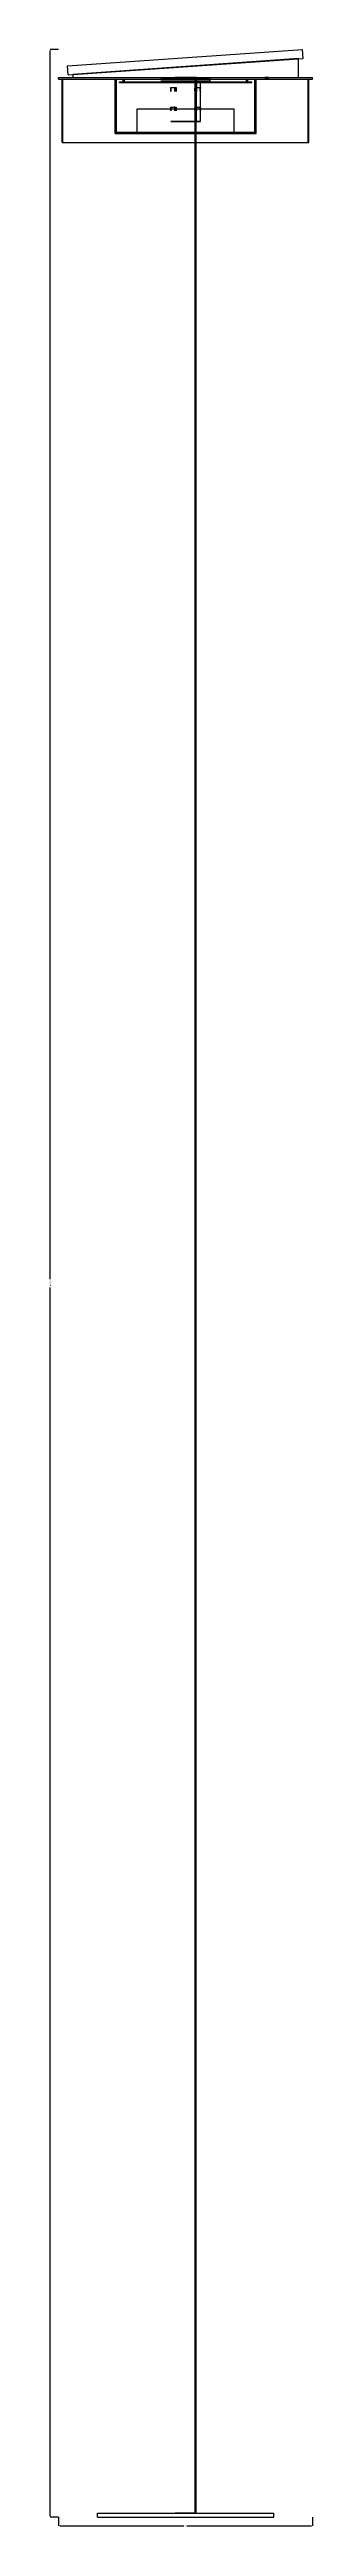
# Model space of a CAD drawing. Header units: millimetres. Extents: x -26 to 1760, y -7122 to 6996.
# Drawn here: x -26 to 720, y -7122 to -100 of the extents above; entities that cross this region are included whole.
import ezdxf

# ---------------------------------------------------------------- set-up
doc = ezdxf.new("R2010")
doc.units = ezdxf.units.MM
doc.layers.add('DIMENSIONS', color=7, linetype='Continuous')
doc.layers.add('XZ', color=7, linetype='Continuous')
doc.dimstyles.get("Standard").update_dxf_attribs({"dimtxt": 2.5, "dimasz": 2.5, "dimexe": 1.25, "dimexo": 0.625, "dimtad": 1, "dimcen": 2.5, "dimazin": 3, "dimtfac": 1, "dimtmove": 0, "dimatfit": 3})

# ---------------------------------------------------------------- blocks, each defined once
blk = doc.blocks.new('_CLOSEDFILLED')
at = {"color": 0, "linetype": 'BYBLOCK'}
blk.add_solid([(-1, 0.2), (0, 0), (-1, -0.2)], dxfattribs=at)
blk = doc.blocks.new('*D3')
for p, q in [((0, -7095.5), (0, -7119.5)), ((3, -7119.5), (355.5, -7119.5)), ((364.5, -7119.5), (717, -7119.5)), ((720, -7095.5), (720, -7119.5))]:
    blk.add_line(p, q)
at = {"layer": 'Defpoints'}
for p in [(0, -7095.5), (0, -7119.5), (720, -7095.5)]:
    blk.add_point(p, dxfattribs=at)
at = {"layer": 'DIMENSIONS', "xscale": 3, "yscale": 3, "rotation": 180}
blk.add_blockref('_CLOSEDFILLED', (0, -7119.5), dxfattribs=at)
at = {"layer": 'DIMENSIONS', "xscale": 3, "yscale": 3}
blk.add_blockref('_CLOSEDFILLED', (720, -7119.5), dxfattribs=at)
at = {"layer": 'DIMENSIONS', "insert": (360, -7119.5), "char_height": 3, "attachment_point": 5}
blk.add_mtext('720', dxfattribs=at)
blk = doc.blocks.new('*D4')
for p, q in [((0, -100), (-24, -100)), ((-24, -3585.8), (-24, -103)), ((-24, -7092.5), (-24, -3609.8)), ((0, -7095.5), (-24, -7095.5))]:
    blk.add_line(p, q)
at = {"layer": 'Defpoints'}
for p in [(0, -100), (-24, -7095.5), (0, -7095.5)]:
    blk.add_point(p, dxfattribs=at)
at = {"layer": 'DIMENSIONS', "xscale": 3, "yscale": 3}
for p, rotation in [((-24, -100), 90), ((-24, -7095.5), 270)]:
    blk.add_blockref('_CLOSEDFILLED', p, dxfattribs=dict(at, rotation=rotation))
at = {"layer": 'DIMENSIONS', "insert": (-24, -3597.8), "char_height": 3, "attachment_point": 5, "rotation": 90}
blk.add_mtext('6995,536', dxfattribs=at)

msp = doc.modelspace()

# ---------------------------------------------------------------- linework, layer by layer
at = {"layer": 'XZ'}
for points in [[(25.0697, -146.5973), (691.4425, -100)], [(25.0697, -146.5973), (691.4425, -100)], [(25.0697, -146.5973), (691.4425, -100)], [(25.0697, -146.5973), (691.4425, -100)], [(26.8136, -171.5364), (693.1864, -124.9391)], [(26.8136, -171.5364), (693.1864, -124.9391)], [(26.8136, -171.5364), (693.1864, -124.9391)], [(26.8136, -171.5364), (693.1864, -124.9391)], [(680, -125.8612), (40, -170.6143)], [(680, -125.8612), (40, -170.6143)], [(680, -125.8612), (40, -170.6143)], [(680, -125.8612), (40, -170.6143)], [(680, -125.8612), (40, -170.6143)], [(680, -125.8612), (40, -170.6143)], [(680, -125.8612), (40, -170.6143)], [(680, -125.8612), (40, -170.6143)], [(680, -179.5364), (680, -125.8612)], [(680, -179.5364), (680, -125.8612)], [(680, -179.5364), (680, -125.8612)], [(680, -179.5364), (680, -125.8612)], [(680, -179.5364), (680, -125.8612)], [(680, -179.5364), (680, -125.8612)], [(680, -179.5364), (680, -125.8612)], [(680, -179.5364), (680, -125.8612)], [(693.1864, -124.9391), (691.4425, -100)], [(693.1864, -124.9391), (691.4425, -100)], [(693.1864, -124.9391), (691.4425, -100)], [(693.1864, -124.9391), (691.4425, -100)], [(0, -183.5364), (0, -179.5364)], [(0, -183.5364), (0, -179.5364)], [(0, -179.5364), (720, -179.5364)], [(0, -179.5364), (720, -179.5364)], [(0, -183.5364), (720, -183.5364)], [(0, -183.5364), (720, -183.5364)], [(10, -363.5364), (10, -183.5364)], [(10, -363.5364), (10, -183.5364)], [(10, -183.5364), (710, -183.5364)], [(10, -183.5364), (710, -183.5364)], [(12, -183.5364), (708, -183.5364)], [(12, -183.5364), (708, -183.5364)], [(12, -363.5364), (12, -183.5364)], [(12, -363.5364), (12, -183.5364)], [(26.8136, -171.5364), (25.0697, -146.5973)], [(26.8136, -171.5364), (25.0697, -146.5973)], [(26.8136, -171.5364), (25.0697, -146.5973)], [(26.8136, -171.5364), (25.0697, -146.5973)], [(40, -170.6143), (40, -179.5364)], [(40, -170.6143), (40, -179.5364)], [(40, -170.6143), (40, -179.5364)], [(40, -170.6143), (40, -179.5364)], [(40, -170.6143), (40, -179.5364)], [(40, -170.6143), (40, -179.5364)], [(40, -170.6143), (40, -179.5364)], [(40, -170.6143), (40, -179.5364)], [(40, -179.5364), (680, -179.5364)], [(40, -179.5364), (680, -179.5364)], [(40, -179.5364), (680, -179.5364)], [(40, -179.5364), (680, -179.5364)], [(40, -179.5364), (680, -179.5364)], [(40, -179.5364), (680, -179.5364)], [(40, -179.5364), (680, -179.5364)], [(40, -179.5364), (680, -179.5364)], [(160, -334.6364), (160, -183.5364)], [(160, -334.6364), (160, -183.5364)], [(160, -183.5364), (164, -183.5364)], [(160, -183.5364), (164, -183.5364)], [(164, -334.6364), (164, -183.5364)], [(164, -334.6364), (164, -183.5364)], [(172.5, -193.0364), (172.5, -191.5364)], [(172.5, -193.0364), (172.5, -191.5364)], [(172.5, -191.5364), (547.5, -191.5364)], [(172.5, -191.5364), (547.5, -191.5364)], [(172.5, -193.0364), (547.5, -193.0364)], [(172.5, -193.0364), (547.5, -193.0364)], [(183, -191.5364), (183, -183.5364)], [(183, -191.5364), (183, -183.5364)], [(183, -183.5364), (187, -183.5364)], [(183, -183.5364), (187, -183.5364)], [(183, -191.5364), (187, -191.5364)], [(183, -191.5364), (187, -191.5364)], [(187, -191.5364), (187, -183.5364)], [(187, -191.5364), (187, -183.5364)], [(430, -183.5364), (429.8858, -183.5364), (429.5437, -183.5364), (428.9748, -183.5364), (428.1808, -183.5364), (427.1645, -183.5364), (425.9291, -183.5364), (424.4787, -183.5364), (422.8179, -183.5364), (420.9522, -183.5364), (418.8877, -183.5364), (416.6312, -183.5364), (414.1899, -183.5364), (411.5719, -183.5364), (408.7856, -183.5364), (405.8403, -183.5364), (402.7454, -183.5364), (399.511, -183.5364), (396.1478, -183.5364), (392.6667, -183.5364), (389.0791, -183.5364), (385.3965, -183.5364), (381.6312, -183.5364), (377.7953, -183.5364), (373.9013, -183.5364), (369.962, -183.5364), (365.9903, -183.5364), (361.9989, -183.5364), (358.0011, -183.5364), (354.0097, -183.5364), (350.038, -183.5364), (346.0987, -183.5364), (342.2047, -183.5364), (338.3688, -183.5364), (334.6035, -183.5364), (330.9209, -183.5364), (327.3333, -183.5364), (323.8522, -183.5364), (320.489, -183.5364), (317.2546, -183.5364), (314.1597, -183.5364), (311.2144, -183.5364), (308.4281, -183.5364), (305.8101, -183.5364), (303.3688, -183.5364), (301.1123, -183.5364), (299.0478, -183.5364), (297.1821, -183.5364), (295.5213, -183.5364), (294.0709, -183.5364), (292.8355, -183.5364), (291.8192, -183.5364), (291.0252, -183.5364), (290.4563, -183.5364), (290.1142, -183.5364), (290, -183.5364), (290.1142, -183.5364), (290.4563, -183.5364), (291.0252, -183.5364), (291.8192, -183.5364), (292.8355, -183.5364), (294.0709, -183.5364), (295.5213, -183.5364), (297.1821, -183.5364), (299.0478, -183.5364), (301.1123, -183.5364), (303.3688, -183.5364), (305.8101, -183.5364), (308.4281, -183.5364), (311.2144, -183.5364), (314.1597, -183.5364), (317.2546, -183.5364), (320.489, -183.5364), (323.8522, -183.5364), (327.3333, -183.5364), (330.9209, -183.5364), (334.6035, -183.5364), (338.3688, -183.5364), (342.2047, -183.5364), (346.0987, -183.5364), (350.038, -183.5364), (354.0097, -183.5364), (358.0011, -183.5364), (361.9989, -183.5364), (365.9903, -183.5364), (369.962, -183.5364), (373.9013, -183.5364), (377.7953, -183.5364), (381.6312, -183.5364), (385.3965, -183.5364), (389.0791, -183.5364), (392.6667, -183.5364), (396.1478, -183.5364), (399.511, -183.5364), (402.7454, -183.5364), (405.8403, -183.5364), (408.7856, -183.5364), (411.5719, -183.5364), (414.1899, -183.5364), (416.6312, -183.5364), (418.8877, -183.5364), (420.9522, -183.5364), (422.8179, -183.5364), (424.4787, -183.5364), (425.9291, -183.5364), (427.1645, -183.5364), (428.1808, -183.5364), (428.9748, -183.5364), (429.5437, -183.5364), (429.8858, -183.5364), (430, -183.5364)], [(430, -189.5364), (429.8858, -189.5364), (429.5437, -189.5364), (428.9748, -189.5364), (428.1808, -189.5364), (427.1645, -189.5364), (425.9291, -189.5364), (424.4787, -189.5364), (422.8179, -189.5364), (420.9522, -189.5364), (418.8877, -189.5364), (416.6312, -189.5364), (414.1899, -189.5364), (411.5719, -189.5364), (408.7856, -189.5364), (405.8403, -189.5364), (402.7454, -189.5364), (399.511, -189.5364), (396.1478, -189.5364), (392.6667, -189.5364), (389.0791, -189.5364), (385.3965, -189.5364), (381.6312, -189.5364), (377.7953, -189.5364), (373.9013, -189.5364), (369.962, -189.5364), (365.9903, -189.5364), (361.9989, -189.5364), (358.0011, -189.5364), (354.0097, -189.5364), (350.038, -189.5364), (346.0987, -189.5364), (342.2047, -189.5364), (338.3688, -189.5364), (334.6035, -189.5364), (330.9209, -189.5364), (327.3333, -189.5364), (323.8522, -189.5364), (320.489, -189.5364), (317.2546, -189.5364), (314.1597, -189.5364), (311.2144, -189.5364), (308.4281, -189.5364), (305.8101, -189.5364), (303.3688, -189.5364), (301.1123, -189.5364), (299.0478, -189.5364), (297.1821, -189.5364), (295.5213, -189.5364), (294.0709, -189.5364), (292.8355, -189.5364), (291.8192, -189.5364), (291.0252, -189.5364), (290.4563, -189.5364), (290.1142, -189.5364), (290, -189.5364), (290.1142, -189.5364), (290.4563, -189.5364), (291.0252, -189.5364), (291.8192, -189.5364), (292.8355, -189.5364), (294.0709, -189.5364), (295.5213, -189.5364), (297.1821, -189.5364), (299.0478, -189.5364), (301.1123, -189.5364), (303.3688, -189.5364), (305.8101, -189.5364), (308.4281, -189.5364), (311.2144, -189.5364), (314.1597, -189.5364), (317.2546, -189.5364), (320.489, -189.5364), (323.8522, -189.5364), (327.3333, -189.5364), (330.9209, -189.5364), (334.6035, -189.5364), (338.3688, -189.5364), (342.2047, -189.5364), (346.0987, -189.5364), (350.038, -189.5364), (354.0097, -189.5364), (358.0011, -189.5364), (361.9989, -189.5364), (365.9903, -189.5364), (369.962, -189.5364), (373.9013, -189.5364), (377.7953, -189.5364), (381.6312, -189.5364), (385.3965, -189.5364), (389.0791, -189.5364), (392.6667, -189.5364), (396.1478, -189.5364), (399.511, -189.5364), (402.7454, -189.5364), (405.8403, -189.5364), (408.7856, -189.5364), (411.5719, -189.5364), (414.1899, -189.5364), (416.6312, -189.5364), (418.8877, -189.5364), (420.9522, -189.5364), (422.8179, -189.5364), (424.4787, -189.5364), (425.9291, -189.5364), (427.1645, -189.5364), (428.1808, -189.5364), (428.9748, -189.5364), (429.5437, -189.5364), (429.8858, -189.5364), (430, -189.5364)], [(402, -189.5364), (401.8098, -189.5364), (401.241, -189.5364), (400.2987, -189.5364), (398.9915, -189.5364), (397.3311, -189.5364), (395.3326, -189.5364), (393.0142, -189.5364), (390.3968, -189.5364), (387.5042, -189.5364), (384.3624, -189.5364), (381, -189.5364), (377.4474, -189.5364), (373.7369, -189.5364), (369.9019, -189.5364), (365.9772, -189.5364), (361.9984, -189.5364), (358.0016, -189.5364), (354.0228, -189.5364), (350.0981, -189.5364), (346.2631, -189.5364), (342.5526, -189.5364), (339, -189.5364), (335.6376, -189.5364), (332.4958, -189.5364), (329.6032, -189.5364), (326.9858, -189.5364), (324.6674, -189.5364), (322.6689, -189.5364), (321.0085, -189.5364), (319.7013, -189.5364), (318.759, -189.5364), (318.1902, -189.5364), (318, -189.5364), (318.1902, -189.5364), (318.759, -189.5364), (319.7013, -189.5364), (321.0085, -189.5364), (322.6689, -189.5364), (324.6674, -189.5364), (326.9858, -189.5364), (329.6032, -189.5364), (332.4958, -189.5364), (335.6376, -189.5364), (339, -189.5364), (342.5526, -189.5364), (346.2631, -189.5364), (350.0981, -189.5364), (354.0228, -189.5364), (358.0016, -189.5364), (361.9984, -189.5364), (365.9772, -189.5364), (369.9019, -189.5364), (373.7369, -189.5364), (377.4474, -189.5364), (381, -189.5364), (384.3624, -189.5364), (387.5042, -189.5364), (390.3968, -189.5364), (393.0142, -189.5364), (395.3326, -189.5364), (397.3311, -189.5364), (398.9915, -189.5364), (400.2987, -189.5364), (401.241, -189.5364), (401.8098, -189.5364), (402, -189.5364)], [(318, -208.0364), (318.0597, -208.5125), (318.1993, -209.856), (318.3269, -211.8355), (318.3577, -214.1119), (318.2709, -216.2875), (318.1247, -217.9855), (318.0156, -218.916), (318.0156, -218.916), (318.1247, -217.9855), (318.2709, -216.2875), (318.3577, -214.1119), (318.3269, -211.8355), (318.1993, -209.856), (318.0597, -208.5125), (318, -208.0364)], [(318, -208.0364), (329, -208.0364)], [(329, -208.0364), (329.081, -208.513), (329.2706, -209.8558), (329.4444, -211.8344), (329.4864, -214.1124), (329.3679, -216.2884), (329.1692, -217.985), (329.0212, -218.9158), (329.0212, -218.9158), (329.1692, -217.985), (329.3679, -216.2884), (329.4864, -214.1124), (329.4444, -211.8344), (329.2706, -209.8558), (329.081, -208.513), (329, -208.0364)], [(391, -179.5364), (390.7455, -179.5364), (389.9861, -179.5364), (388.7344, -179.5364), (387.0109, -179.5364), (384.8438, -179.5364), (382.2688, -179.5364), (379.3282, -179.5364), (376.0702, -179.5364), (372.5483, -179.5364), (368.8204, -179.5364), (364.9476, -179.5364), (360.9936, -179.5364), (357.0233, -179.5364), (353.1019, -179.5364), (349.2937, -179.5364), (345.6613, -179.5364), (342.2644, -179.5364), (339.1587, -179.5364), (336.3952, -179.5364), (334.0193, -179.5364), (332.07, -179.5364), (330.5793, -179.5364), (329.5717, -179.5364), (329.0637, -179.5364), (329.0637, -179.5364), (329.5717, -179.5364), (330.5793, -179.5364), (332.07, -179.5364), (334.0193, -179.5364), (336.3952, -179.5364), (339.1587, -179.5364), (342.2644, -179.5364), (345.6613, -179.5364), (349.2937, -179.5364), (353.1019, -179.5364), (357.0233, -179.5364), (360.9936, -179.5364), (364.9476, -179.5364), (368.8204, -179.5364), (372.5483, -179.5364), (376.0702, -179.5364), (379.3282, -179.5364), (382.2688, -179.5364), (384.8438, -179.5364), (387.0109, -179.5364), (388.7344, -179.5364), (389.9861, -179.5364), (390.7455, -179.5364), (391, -179.5364)], [(391, -183.5364), (390.7455, -183.5364), (389.9861, -183.5364), (388.7344, -183.5364), (387.0109, -183.5364), (384.8438, -183.5364), (382.2688, -183.5364), (379.3282, -183.5364), (376.0702, -183.5364), (372.5483, -183.5364), (368.8204, -183.5364), (364.9476, -183.5364), (360.9936, -183.5364), (357.0233, -183.5364), (353.1019, -183.5364), (349.2937, -183.5364), (345.6613, -183.5364), (342.2644, -183.5364), (339.1587, -183.5364), (336.3952, -183.5364), (334.0193, -183.5364), (332.07, -183.5364), (330.5793, -183.5364), (329.5717, -183.5364), (329.0637, -183.5364), (329.0637, -183.5364), (329.5717, -183.5364), (330.5793, -183.5364), (332.07, -183.5364), (334.0193, -183.5364), (336.3952, -183.5364), (339.1587, -183.5364), (342.2644, -183.5364), (345.6613, -183.5364), (349.2937, -183.5364), (353.1019, -183.5364), (357.0233, -183.5364), (360.9936, -183.5364), (364.9476, -183.5364), (368.8204, -183.5364), (372.5483, -183.5364), (376.0702, -183.5364), (379.3282, -183.5364), (382.2688, -183.5364), (384.8438, -183.5364), (387.0109, -183.5364), (388.7344, -183.5364), (389.9861, -183.5364), (390.7455, -183.5364), (391, -183.5364)], [(391, -183.5364), (390.7455, -183.5364), (389.9861, -183.5364), (388.7344, -183.5364), (387.0109, -183.5364), (384.8438, -183.5364), (382.2688, -183.5364), (379.3282, -183.5364), (376.0702, -183.5364), (372.5483, -183.5364), (368.8204, -183.5364), (364.9476, -183.5364), (360.9936, -183.5364), (357.0233, -183.5364), (353.1019, -183.5364), (349.2937, -183.5364), (345.6613, -183.5364), (342.2644, -183.5364), (339.1587, -183.5364), (336.3952, -183.5364), (334.0193, -183.5364), (332.07, -183.5364), (330.5793, -183.5364), (329.5717, -183.5364), (329.0637, -183.5364), (329.0637, -183.5364), (329.5717, -183.5364), (330.5793, -183.5364), (332.07, -183.5364), (334.0193, -183.5364), (336.3952, -183.5364), (339.1587, -183.5364), (342.2644, -183.5364), (345.6613, -183.5364), (349.2937, -183.5364), (353.1019, -183.5364), (357.0233, -183.5364), (360.9936, -183.5364), (364.9476, -183.5364), (368.8204, -183.5364), (372.5483, -183.5364), (376.0702, -183.5364), (379.3282, -183.5364), (382.2688, -183.5364), (384.8438, -183.5364), (387.0109, -183.5364), (388.7344, -183.5364), (389.9861, -183.5364), (390.7455, -183.5364), (391, -183.5364)], [(390, -183.5364), (389.7433, -183.5364), (388.9778, -183.5364), (387.7164, -183.5364), (385.9808, -183.5364), (383.8006, -183.5364), (381.2132, -183.5364), (378.2628, -183.5364), (375, -183.5364), (371.4805, -183.5364), (367.7646, -183.5364), (363.9158, -183.5364), (360, -183.5364), (356.0842, -183.5364), (352.2354, -183.5364), (348.5195, -183.5364), (345, -183.5364), (341.7372, -183.5364), (338.7868, -183.5364), (336.1994, -183.5364), (334.0192, -183.5364), (332.2836, -183.5364), (331.0222, -183.5364), (330.2567, -183.5364), (330, -183.5364), (330.2567, -183.5364), (331.0222, -183.5364), (332.2836, -183.5364), (334.0192, -183.5364), (336.1994, -183.5364), (338.7868, -183.5364), (341.7372, -183.5364), (345, -183.5364), (348.5195, -183.5364), (352.2354, -183.5364), (356.0842, -183.5364), (360, -183.5364), (363.9158, -183.5364), (367.7646, -183.5364), (371.4805, -183.5364), (375, -183.5364), (378.2628, -183.5364), (381.2132, -183.5364), (383.8006, -183.5364), (385.9808, -183.5364), (387.7164, -183.5364), (388.9778, -183.5364), (389.7433, -183.5364), (390, -183.5364)], [(330, -208.0364), (330.0837, -208.5131), (330.2797, -209.8558), (330.4594, -211.8342), (330.5028, -214.1125), (330.3803, -216.2886), (330.1748, -217.985), (330.0219, -218.9158), (330.0219, -218.9158), (330.1748, -217.985), (330.3803, -216.2886), (330.5028, -214.1125), (330.4594, -211.8342), (330.2797, -209.8558), (330.0837, -208.5131), (330, -208.0364)], [(330, -208.0364), (333, -208.0364)], [(333, -208.0364), (333.0931, -208.5134), (333.3111, -209.8557), (333.5113, -211.8336), (333.5598, -214.1128), (333.4232, -216.2891), (333.1945, -217.9847), (333.0243, -218.9157), (333.0243, -218.9157), (333.1945, -217.9847), (333.4232, -216.2891), (333.5598, -214.1128), (333.5113, -211.8336), (333.3111, -209.8557), (333.0931, -208.5134), (333, -208.0364)], [(387, -183.5364), (386.7123, -183.5364), (385.8552, -183.5364), (384.4471, -183.5364), (382.5179, -183.5364), (380.1088, -183.5364), (377.2712, -183.5364), (374.0654, -183.5364), (370.5598, -183.5364), (366.8292, -183.5364), (362.953, -183.5364), (359.0139, -183.5364), (355.0958, -183.5364), (351.2822, -183.5364), (347.6545, -183.5364), (344.2898, -183.5364), (341.26, -183.5364), (338.6296, -183.5364), (336.4547, -183.5364), (334.7816, -183.5364), (333.646, -183.5364), (333.072, -183.5364), (333.072, -183.5364), (333.646, -183.5364), (334.7816, -183.5364), (336.4547, -183.5364), (338.6296, -183.5364), (341.26, -183.5364), (344.2898, -183.5364), (347.6545, -183.5364), (351.2822, -183.5364), (355.0958, -183.5364), (359.0139, -183.5364), (362.953, -183.5364), (366.8292, -183.5364), (370.5598, -183.5364), (374.0654, -183.5364), (377.2712, -183.5364), (380.1088, -183.5364), (382.5179, -183.5364), (384.4471, -183.5364), (385.8552, -183.5364), (386.7123, -183.5364), (387, -183.5364)], [(387, -219.0364), (386.9757, -218.9157), (386.9069, -218.5594), (386.8055, -217.9847), (386.6889, -217.2171), (386.5768, -216.2891), (386.4887, -215.2393), (386.4402, -214.1128), (386.4402, -212.9601), (386.4887, -211.8336), (386.5768, -210.7838), (386.6889, -209.8557), (386.8055, -209.0881), (386.9069, -208.5134), (386.9757, -208.1572), (387, -208.0364)], [(387, -208.0364), (386.9757, -208.1572), (386.9069, -208.5134), (386.8055, -209.0881), (386.6889, -209.8557), (386.5768, -210.7838), (386.4887, -211.8336), (386.4402, -212.9601), (386.4402, -214.1128), (386.4887, -215.2393), (386.5768, -216.2891), (386.6889, -217.2171), (386.8055, -217.9847), (386.9069, -218.5594), (386.9757, -218.9157), (387, -219.0364)], [(387, -208.0364), (387, -183.5364)], [(387, -208.0364), (390, -208.0364)], [(390, -208.0364), (389.9781, -208.1571), (389.9163, -208.5131), (389.8252, -209.0879), (389.7203, -209.8558), (389.6197, -210.7843), (389.5406, -211.8342), (389.4972, -212.9603), (389.4972, -214.1125), (389.5406, -215.2387), (389.6197, -216.2886), (389.7203, -217.217), (389.8252, -217.985), (389.9163, -218.5597), (389.9781, -218.9158), (390, -219.0364)], [(390, -219.0364), (389.9781, -218.9158), (389.9163, -218.5597), (389.8252, -217.985), (389.7203, -217.217), (389.6197, -216.2886), (389.5406, -215.2387), (389.4972, -214.1125), (389.4972, -212.9603), (389.5406, -211.8342), (389.6197, -210.7843), (389.7203, -209.8558), (389.8252, -209.0879), (389.9163, -208.5131), (389.9781, -208.1571), (390, -208.0364)], [(390, -208.0364), (390, -183.5364)], [(391, -219.0364), (390.9788, -218.9158), (390.919, -218.5598), (390.8308, -217.985), (390.7294, -217.217), (390.6321, -216.2884), (390.5556, -215.2385), (390.5136, -214.1124), (390.5136, -212.9604), (390.5556, -211.8344), (390.6321, -210.7844), (390.7294, -209.8558), (390.8308, -209.0878), (390.919, -208.513), (390.9788, -208.157), (391, -208.0364)], [(391, -208.0364), (390.9788, -208.157), (390.919, -208.513), (390.8308, -209.0878), (390.7294, -209.8558), (390.6321, -210.7844), (390.5556, -211.8344), (390.5136, -212.9604), (390.5136, -214.1124), (390.5556, -215.2385), (390.6321, -216.2884), (390.7294, -217.217), (390.8308, -217.985), (390.919, -218.5598), (390.9788, -218.9158), (391, -219.0364)], [(391, -183.5364), (391, -179.5364)], [(391, -183.5364), (391, -208.0364)], [(391, -208.0364), (402, -208.0364)], [(402, -208.0364), (401.9844, -208.1568), (401.9403, -208.5125), (401.8753, -209.0874), (401.8007, -209.856), (401.7291, -210.7853), (401.6731, -211.8355), (401.6423, -212.9609), (401.6423, -214.1119), (401.6731, -215.2374), (401.7291, -216.2875), (401.8007, -217.2169), (401.8753, -217.9855), (401.9403, -218.5603), (401.9844, -218.916), (402, -219.0364)], [(402, -219.0364), (401.9844, -218.916), (401.9403, -218.5603), (401.8753, -217.9855), (401.8007, -217.2169), (401.7291, -216.2875), (401.6731, -215.2374), (401.6423, -214.1119), (401.6423, -212.9609), (401.6731, -211.8355), (401.7291, -210.7853), (401.8007, -209.856), (401.8753, -209.0874), (401.9403, -208.5125), (401.9844, -208.1568), (402, -208.0364)], [(402, -208.0364), (402, -189.5364)], [(430, -189.5364), (430, -183.5364)], [(533, -191.5364), (533, -183.5364)], [(533, -191.5364), (533, -183.5364)], [(533, -183.5364), (537, -183.5364)], [(533, -183.5364), (537, -183.5364)], [(533, -191.5364), (537, -191.5364)], [(533, -191.5364), (537, -191.5364)], [(537, -191.5364), (537, -183.5364)], [(537, -191.5364), (537, -183.5364)], [(547.5, -193.0364), (547.5, -191.5364)], [(547.5, -193.0364), (547.5, -191.5364)], [(556, -183.5364), (560, -183.5364)], [(556, -334.6364), (556, -183.5364)], [(556, -334.6364), (556, -183.5364)], [(556, -183.5364), (560, -183.5364)], [(560, -334.6364), (560, -183.5364)], [(560, -334.6364), (560, -183.5364)], [(595, -179.5364), (594.5677, -179.5364), (593.3457, -179.5364), (591.5451, -179.5364), (589.4774, -179.5364), (587.5, -179.5364), (585.9549, -179.5364), (585.1093, -179.5364), (585.1093, -179.5364), (585.9549, -179.5364), (587.5, -179.5364), (589.4774, -179.5364), (591.5451, -179.5364), (593.3457, -179.5364), (594.5677, -179.5364), (595, -179.5364)], [(595, -179.5364), (594.5677, -179.5364), (593.3457, -179.5364), (591.5451, -179.5364), (589.4774, -179.5364), (587.5, -179.5364), (585.9549, -179.5364), (585.1093, -179.5364), (585.1093, -179.5364), (585.9549, -179.5364), (587.5, -179.5364), (589.4774, -179.5364), (591.5451, -179.5364), (593.3457, -179.5364), (594.5677, -179.5364), (595, -179.5364)], [(595, -183.5364), (594.5677, -183.5364), (593.3457, -183.5364), (591.5451, -183.5364), (589.4774, -183.5364), (587.5, -183.5364), (585.9549, -183.5364), (585.1093, -183.5364), (585.1093, -183.5364), (585.9549, -183.5364), (587.5, -183.5364), (589.4774, -183.5364), (591.5451, -183.5364), (593.3457, -183.5364), (594.5677, -183.5364), (595, -183.5364)], [(595, -183.5364), (594.5677, -183.5364), (593.3457, -183.5364), (591.5451, -183.5364), (589.4774, -183.5364), (587.5, -183.5364), (585.9549, -183.5364), (585.1093, -183.5364), (585.1093, -183.5364), (585.9549, -183.5364), (587.5, -183.5364), (589.4774, -183.5364), (591.5451, -183.5364), (593.3457, -183.5364), (594.5677, -183.5364), (595, -183.5364)], [(595, -183.5364), (595, -179.5364)], [(595, -183.5364), (595, -179.5364)], [(708, -363.5364), (708, -183.5364)], [(708, -363.5364), (708, -183.5364)], [(710, -363.5364), (710, -183.5364)], [(710, -363.5364), (710, -183.5364)], [(720, -183.5364), (720, -179.5364)], [(720, -183.5364), (720, -179.5364)], [(222.5, -334.6364), (222.5, -268.0364)], [(222.5, -334.6364), (222.5, -268.0364)], [(222.5, -268.0364), (497.5, -268.0364)], [(222.5, -268.0364), (497.5, -268.0364)], [(318, -263.0364), (318.0597, -263.5125), (318.1993, -264.856), (318.3269, -266.8355), (318.3577, -269.1119), (318.2709, -271.2875), (318.1247, -272.9855), (318.0156, -273.916), (318.0156, -273.916), (318.1247, -272.9855), (318.2709, -271.2875), (318.3577, -269.1119), (318.3269, -266.8355), (318.1993, -264.856), (318.0597, -263.5125), (318, -263.0364)], [(318, -263.0364), (329, -263.0364)], [(329, -263.0364), (329.081, -263.513), (329.2706, -264.8558), (329.4444, -266.8344), (329.4864, -269.1124), (329.3679, -271.2884), (329.1692, -272.985), (329.0212, -273.9158), (329.0212, -273.9158), (329.1692, -272.985), (329.3679, -271.2884), (329.4864, -269.1124), (329.4444, -266.8344), (329.2706, -264.8558), (329.081, -263.513), (329, -263.0364)], [(330, -263.0364), (330.0837, -263.5131), (330.2797, -264.8558), (330.4594, -266.8342), (330.5028, -269.1125), (330.3803, -271.2886), (330.1748, -272.985), (330.0219, -273.9158), (330.0219, -273.9158), (330.1748, -272.985), (330.3803, -271.2886), (330.5028, -269.1125), (330.4594, -266.8342), (330.2797, -264.8558), (330.0837, -263.5131), (330, -263.0364)], [(330, -263.0364), (333, -263.0364)], [(333, -263.0364), (333.0931, -263.5134), (333.3111, -264.8557), (333.5113, -266.8336), (333.5598, -269.1128), (333.4232, -271.2891), (333.1945, -272.9847), (333.0243, -273.9157), (333.0243, -273.9157), (333.1945, -272.9847), (333.4232, -271.2891), (333.5598, -269.1128), (333.5113, -266.8336), (333.3111, -264.8557), (333.0931, -263.5134), (333, -263.0364)], [(387, -274.0364), (386.9757, -273.9157), (386.9069, -273.5594), (386.8055, -272.9847), (386.6889, -272.2171), (386.5768, -271.2891), (386.4887, -270.2393), (386.4402, -269.1128), (386.4402, -267.9601), (386.4887, -266.8336), (386.5768, -265.7838), (386.6889, -264.8557), (386.8055, -264.0881), (386.9069, -263.5134), (386.9757, -263.1572), (387, -263.0364)], [(387, -263.0364), (386.9757, -263.1572), (386.9069, -263.5134), (386.8055, -264.0881), (386.6889, -264.8557), (386.5768, -265.7838), (386.4887, -266.8336), (386.4402, -267.9601), (386.4402, -269.1128), (386.4887, -270.2393), (386.5768, -271.2891), (386.6889, -272.2171), (386.8055, -272.9847), (386.9069, -273.5594), (386.9757, -273.9157), (387, -274.0364)], [(387, -263.0364), (387, -219.0364)], [(387, -263.0364), (390, -263.0364)], [(387, -7083.5364), (387, -274.0364)], [(390, -263.0364), (389.9781, -263.1571), (389.9163, -263.5131), (389.8252, -264.0879), (389.7203, -264.8558), (389.6197, -265.7843), (389.5406, -266.8342), (389.4972, -267.9603), (389.4972, -269.1125), (389.5406, -270.2387), (389.6197, -271.2886), (389.7203, -272.217), (389.8252, -272.985), (389.9163, -273.5597), (389.9781, -273.9158), (390, -274.0364)], [(390, -274.0364), (389.9781, -273.9158), (389.9163, -273.5597), (389.8252, -272.985), (389.7203, -272.217), (389.6197, -271.2886), (389.5406, -270.2387), (389.4972, -269.1125), (389.4972, -267.9603), (389.5406, -266.8342), (389.6197, -265.7843), (389.7203, -264.8558), (389.8252, -264.0879), (389.9163, -263.5131), (389.9781, -263.1571), (390, -263.0364)], [(390, -263.0364), (390, -219.0364)], [(390, -7083.5364), (390, -274.0364)], [(391, -274.0364), (390.9788, -273.9158), (390.919, -273.5598), (390.8308, -272.985), (390.7294, -272.217), (390.6321, -271.2884), (390.5556, -270.2385), (390.5136, -269.1124), (390.5136, -267.9604), (390.5556, -266.8344), (390.6321, -265.7844), (390.7294, -264.8558), (390.8308, -264.0878), (390.919, -263.513), (390.9788, -263.157), (391, -263.0364)], [(391, -263.0364), (390.9788, -263.157), (390.919, -263.513), (390.8308, -264.0878), (390.7294, -264.8558), (390.6321, -265.7844), (390.5556, -266.8344), (390.5136, -267.9604), (390.5136, -269.1124), (390.5556, -270.2385), (390.6321, -271.2884), (390.7294, -272.217), (390.8308, -272.985), (390.919, -273.5598), (390.9788, -273.9158), (391, -274.0364)], [(391, -263.0364), (391, -219.0364)], [(391, -263.0364), (402, -263.0364)], [(391, -303.5364), (391, -274.0364)], [(402, -263.0364), (401.9844, -263.1568), (401.9403, -263.5125), (401.8753, -264.0874), (401.8007, -264.856), (401.7291, -265.7853), (401.6731, -266.8355), (401.6423, -267.9609), (401.6423, -269.1119), (401.6731, -270.2374), (401.7291, -271.2875), (401.8007, -272.2169), (401.8753, -272.9855), (401.9403, -273.5603), (401.9844, -273.916), (402, -274.0364)], [(402, -274.0364), (401.9844, -273.916), (401.9403, -273.5603), (401.8753, -272.9855), (401.8007, -272.2169), (401.7291, -271.2875), (401.6731, -270.2374), (401.6423, -269.1119), (401.6423, -267.9609), (401.6731, -266.8355), (401.7291, -265.7853), (401.8007, -264.856), (401.8753, -264.0874), (401.9403, -263.5125), (401.9844, -263.1568), (402, -263.0364)], [(402, -263.0364), (402, -219.0364)], [(402, -303.5364), (402, -274.0364)], [(497.5, -334.6364), (497.5, -268.0364)], [(497.5, -334.6364), (497.5, -268.0364)], [(160, -337.6364), (160, -334.6364)], [(160, -337.6364), (160, -334.6364)], [(160, -334.6364), (560, -334.6364)], [(160, -334.6364), (164, -334.6364)], [(160, -334.6364), (164, -334.6364)], [(160, -334.6364), (560, -334.6364)], [(160, -337.6364), (560, -337.6364)], [(160, -337.6364), (560, -337.6364)], [(222.5, -334.6364), (497.5, -334.6364)], [(222.5, -334.6364), (497.5, -334.6364)], [(402, -303.5364), (401.8098, -303.5364), (401.241, -303.5364), (400.2987, -303.5364), (398.9915, -303.5364), (397.3311, -303.5364), (395.3326, -303.5364), (393.0142, -303.5364), (390.3968, -303.5364), (387.5042, -303.5364), (384.3624, -303.5364), (381, -303.5364), (377.4474, -303.5364), (373.7369, -303.5364), (369.9019, -303.5364), (365.9772, -303.5364), (361.9984, -303.5364), (358.0016, -303.5364), (354.0228, -303.5364), (350.0981, -303.5364), (346.2631, -303.5364), (342.5526, -303.5364), (339, -303.5364), (335.6376, -303.5364), (332.4958, -303.5364), (329.6032, -303.5364), (326.9858, -303.5364), (324.6674, -303.5364), (322.6689, -303.5364), (321.0085, -303.5364), (319.7013, -303.5364), (318.759, -303.5364), (318.1902, -303.5364), (318, -303.5364), (318.1902, -303.5364), (318.759, -303.5364), (319.7013, -303.5364), (321.0085, -303.5364), (322.6689, -303.5364), (324.6674, -303.5364), (326.9858, -303.5364), (329.6032, -303.5364), (332.4958, -303.5364), (335.6376, -303.5364), (339, -303.5364), (342.5526, -303.5364), (346.2631, -303.5364), (350.0981, -303.5364), (354.0228, -303.5364), (358.0016, -303.5364), (361.9984, -303.5364), (365.9772, -303.5364), (369.9019, -303.5364), (373.7369, -303.5364), (377.4474, -303.5364), (381, -303.5364), (384.3624, -303.5364), (387.5042, -303.5364), (390.3968, -303.5364), (393.0142, -303.5364), (395.3326, -303.5364), (397.3311, -303.5364), (398.9915, -303.5364), (400.2987, -303.5364), (401.241, -303.5364), (401.8098, -303.5364), (402, -303.5364)], [(391, -303.5364), (390.7455, -303.5364), (389.9861, -303.5364), (388.7344, -303.5364), (387.0109, -303.5364), (384.8438, -303.5364), (382.2688, -303.5364), (379.3282, -303.5364), (376.0702, -303.5364), (372.5483, -303.5364), (368.8204, -303.5364), (364.9476, -303.5364), (360.9936, -303.5364), (357.0233, -303.5364), (353.1019, -303.5364), (349.2937, -303.5364), (345.6613, -303.5364), (342.2644, -303.5364), (339.1587, -303.5364), (336.3952, -303.5364), (334.0193, -303.5364), (332.07, -303.5364), (330.5793, -303.5364), (329.5717, -303.5364), (329.0637, -303.5364), (329.0637, -303.5364), (329.5717, -303.5364), (330.5793, -303.5364), (332.07, -303.5364), (334.0193, -303.5364), (336.3952, -303.5364), (339.1587, -303.5364), (342.2644, -303.5364), (345.6613, -303.5364), (349.2937, -303.5364), (353.1019, -303.5364), (357.0233, -303.5364), (360.9936, -303.5364), (364.9476, -303.5364), (368.8204, -303.5364), (372.5483, -303.5364), (376.0702, -303.5364), (379.3282, -303.5364), (382.2688, -303.5364), (384.8438, -303.5364), (387.0109, -303.5364), (388.7344, -303.5364), (389.9861, -303.5364), (390.7455, -303.5364), (391, -303.5364)], [(556, -334.6364), (560, -334.6364)], [(556, -334.6364), (560, -334.6364)], [(560, -337.6364), (560, -334.6364)], [(560, -337.6364), (560, -334.6364)], [(10, -363.5364), (710, -363.5364)], [(10, -363.5364), (710, -363.5364)], [(12, -363.5364), (708, -363.5364)], [(12, -363.5364), (708, -363.5364)], [(110, -7095.5364), (110, -7083.5364)], [(110, -7095.5364), (110, -7083.5364)], [(110, -7083.5364), (610, -7083.5364)], [(110, -7083.5364), (610, -7083.5364)], [(390, -7083.5364), (389.7433, -7083.5364), (388.9778, -7083.5364), (387.7164, -7083.5364), (385.9808, -7083.5364), (383.8006, -7083.5364), (381.2132, -7083.5364), (378.2628, -7083.5364), (375, -7083.5364), (371.4805, -7083.5364), (367.7646, -7083.5364), (363.9158, -7083.5364), (360, -7083.5364), (356.0842, -7083.5364), (352.2354, -7083.5364), (348.5195, -7083.5364), (345, -7083.5364), (341.7372, -7083.5364), (338.7868, -7083.5364), (336.1994, -7083.5364), (334.0192, -7083.5364), (332.2836, -7083.5364), (331.0222, -7083.5364), (330.2567, -7083.5364), (330, -7083.5364), (330.2567, -7083.5364), (331.0222, -7083.5364), (332.2836, -7083.5364), (334.0192, -7083.5364), (336.1994, -7083.5364), (338.7868, -7083.5364), (341.7372, -7083.5364), (345, -7083.5364), (348.5195, -7083.5364), (352.2354, -7083.5364), (356.0842, -7083.5364), (360, -7083.5364), (363.9158, -7083.5364), (367.7646, -7083.5364), (371.4805, -7083.5364), (375, -7083.5364), (378.2628, -7083.5364), (381.2132, -7083.5364), (383.8006, -7083.5364), (385.9808, -7083.5364), (387.7164, -7083.5364), (388.9778, -7083.5364), (389.7433, -7083.5364), (390, -7083.5364)], [(387, -7083.5364), (386.7123, -7083.5364), (385.8552, -7083.5364), (384.4471, -7083.5364), (382.5179, -7083.5364), (380.1088, -7083.5364), (377.2712, -7083.5364), (374.0654, -7083.5364), (370.5598, -7083.5364), (366.8292, -7083.5364), (362.953, -7083.5364), (359.0139, -7083.5364), (355.0958, -7083.5364), (351.2822, -7083.5364), (347.6545, -7083.5364), (344.2898, -7083.5364), (341.26, -7083.5364), (338.6296, -7083.5364), (336.4547, -7083.5364), (334.7816, -7083.5364), (333.646, -7083.5364), (333.072, -7083.5364), (333.072, -7083.5364), (333.646, -7083.5364), (334.7816, -7083.5364), (336.4547, -7083.5364), (338.6296, -7083.5364), (341.26, -7083.5364), (344.2898, -7083.5364), (347.6545, -7083.5364), (351.2822, -7083.5364), (355.0958, -7083.5364), (359.0139, -7083.5364), (362.953, -7083.5364), (366.8292, -7083.5364), (370.5598, -7083.5364), (374.0654, -7083.5364), (377.2712, -7083.5364), (380.1088, -7083.5364), (382.5179, -7083.5364), (384.4471, -7083.5364), (385.8552, -7083.5364), (386.7123, -7083.5364), (387, -7083.5364)], [(610, -7095.5364), (610, -7083.5364)], [(610, -7095.5364), (610, -7083.5364)], [(110, -7095.5364), (610, -7095.5364)], [(110, -7095.5364), (610, -7095.5364)]]:
    msp.add_lwpolyline(points, dxfattribs=at)

# ---------------------------------------------------------------- dimensions: what is measured, and where the dimension line sits
at = {"layer": 'DIMENSIONS'}
dim = msp.add_linear_dim(base=(-24, -7095.5364), p1=(0, -7095.5364), p2=(0, -100), angle=90, dimstyle='Standard', override={"dimtxt": 3, "dimasz": 3, "dimdec": 3}, dxfattribs=at)
dim.commit()
dim.dimension.update_dxf_attribs({"geometry": '*D4', "text_midpoint": (-24, -3597.7682)})
dim = msp.add_linear_dim(base=(0, -7119.5364), p1=(0, -7095.5364), p2=(720, -7095.5364), dimstyle='Standard', override={"dimtxt": 3, "dimasz": 3, "dimdec": 3}, dxfattribs=at)
dim.commit()
dim.dimension.update_dxf_attribs({"geometry": '*D3', "text_midpoint": (360, -7119.5364)})

doc.saveas('drawing.dxf')
